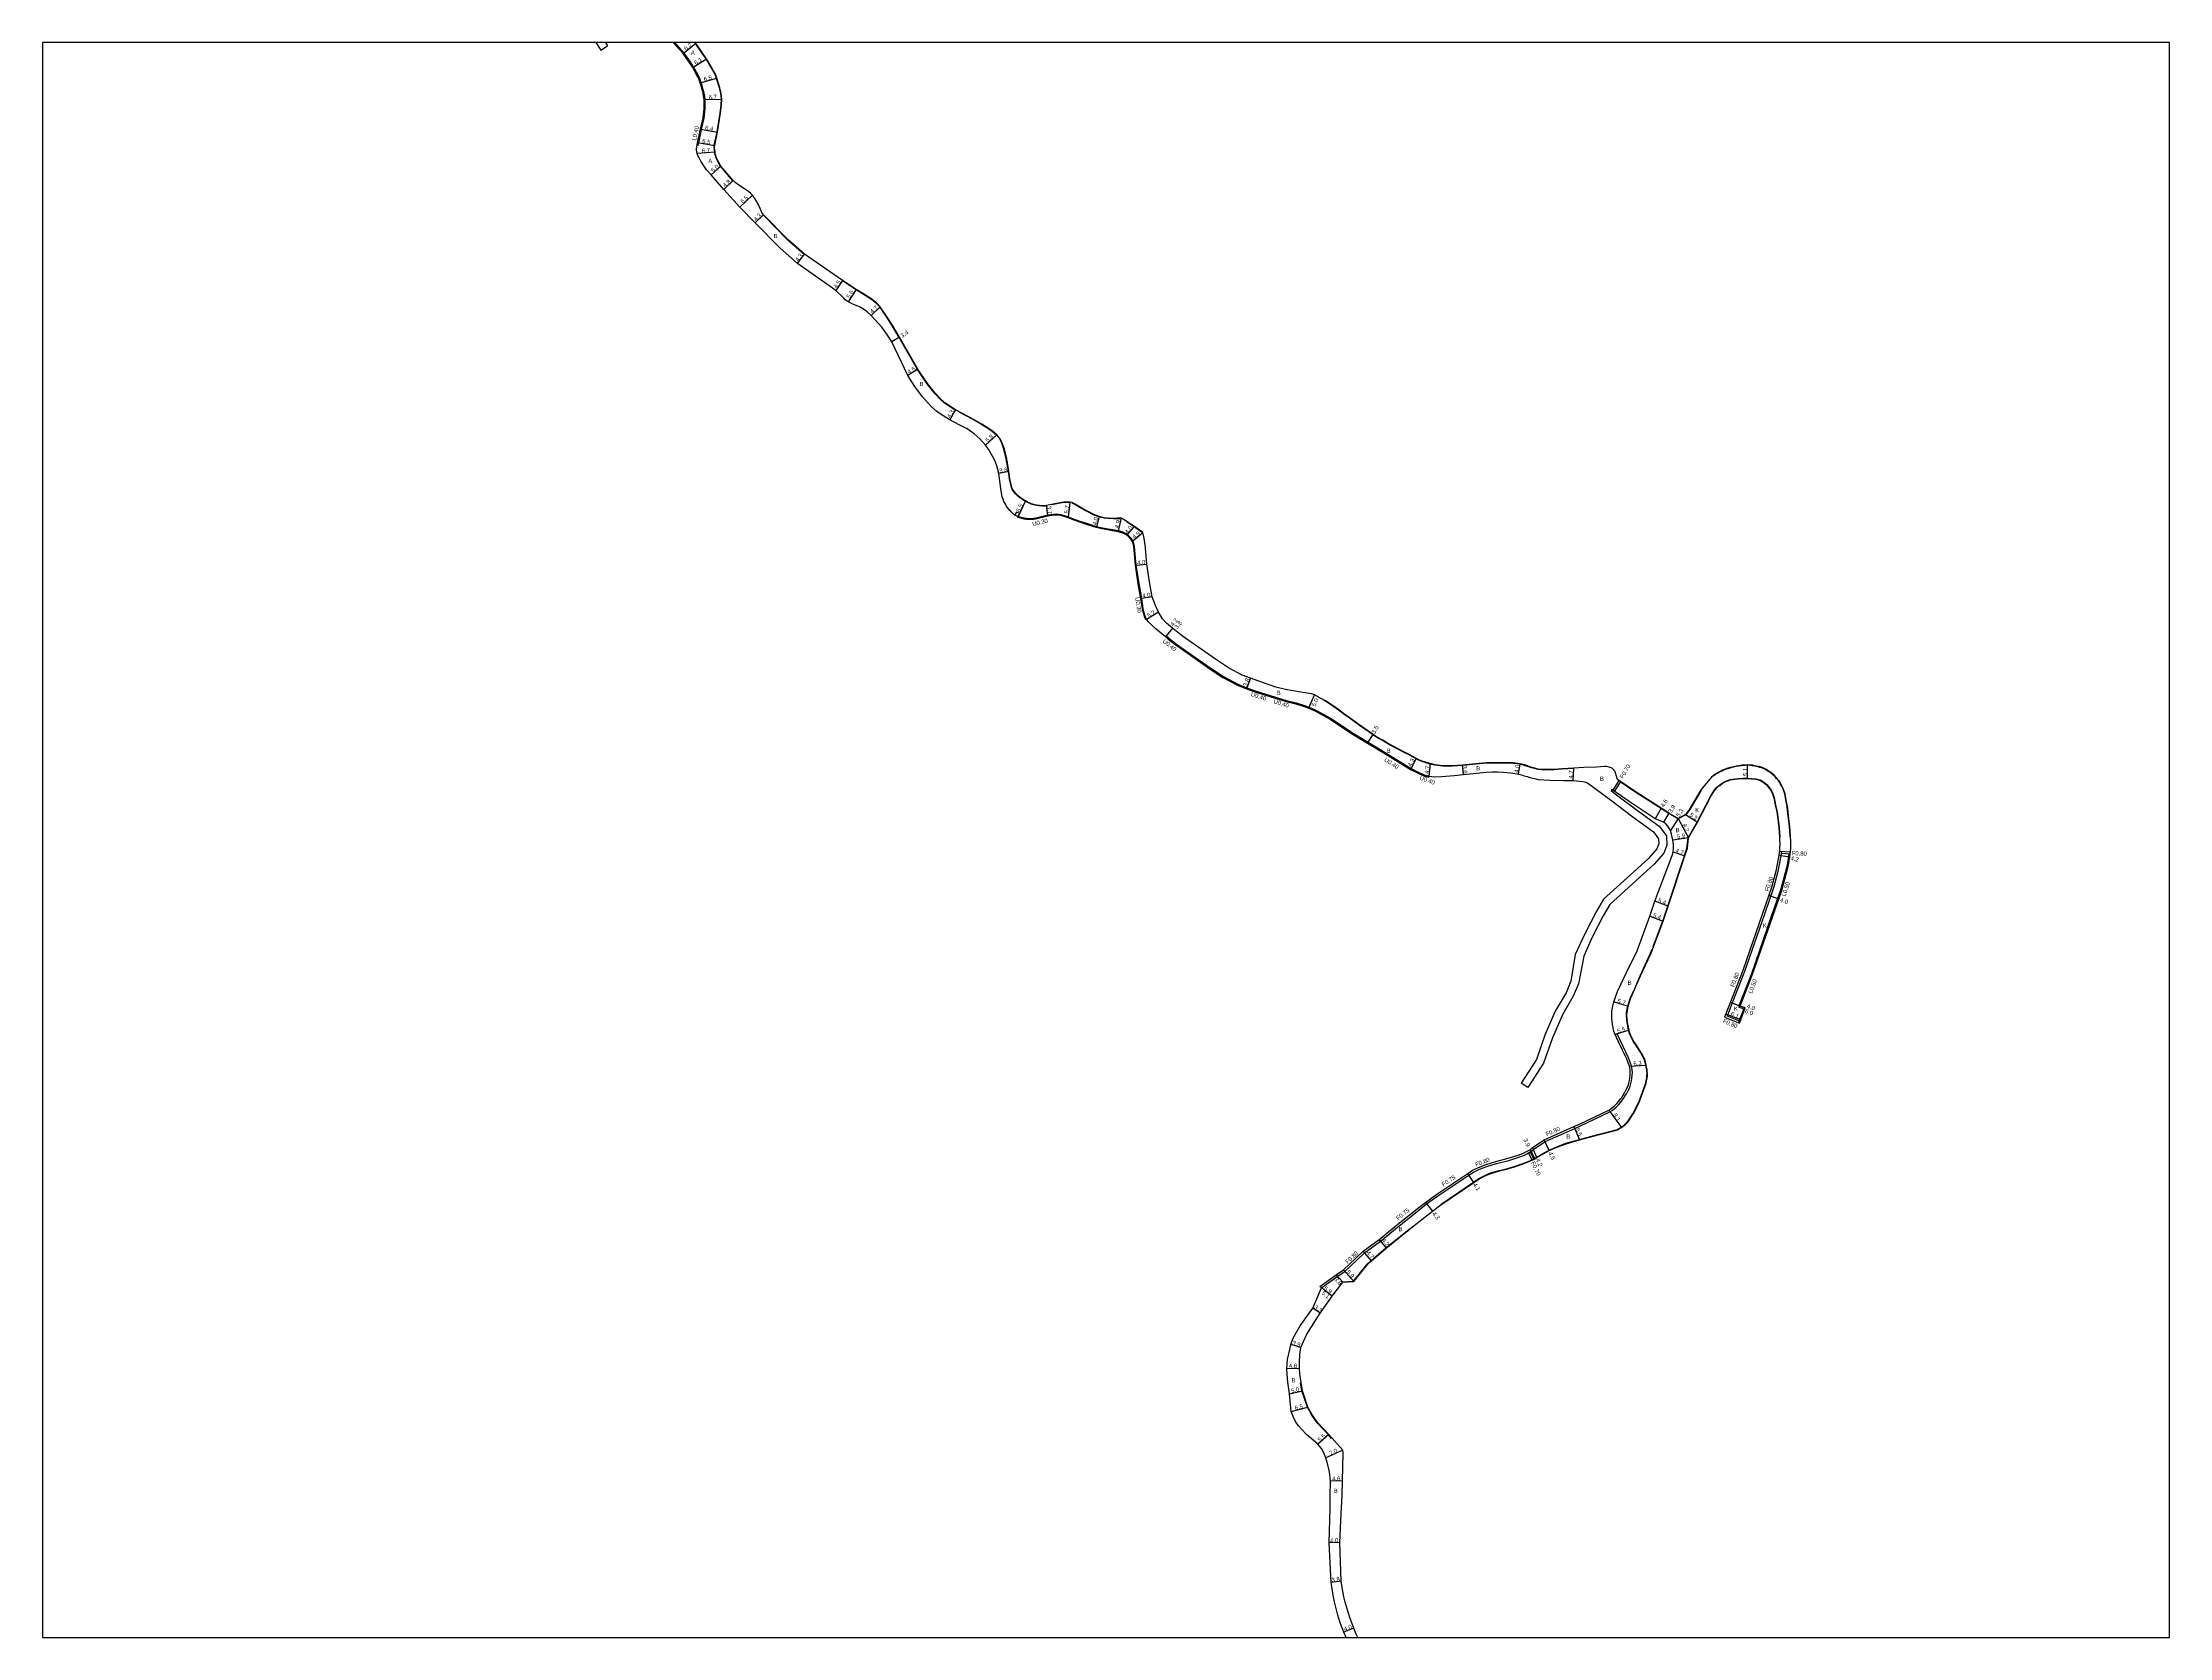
# Model space of a CAD drawing. Header units: metres. Extents: x -20000 to -16000, y -93000 to -90000.
# Drawn here: x -16800 to -16000, y -90600 to -90000 of the extents above; entities that cross this region are included whole.
import ezdxf

# ---------------------------------------------------------------- set-up
doc = ezdxf.new("R2010")
doc.units = ezdxf.units.M
doc.header["$LTSCALE"] = 2.5
for name, color, linetype in [('側溝・桝', 7, 'Continuous'), ('図郭', 7, 'Continuous'), ('幅員', 7, 'Continuous'), ('歩道・分離帯・安全施設', 7, 'Continuous'), ('舗装', 7, 'Continuous'), ('道路', 7, 'Continuous')]:
    doc.layers.add(name, color=color, linetype=linetype)
doc.styles.get("Standard").update_dxf_attribs({"font": ''})
doc.styles.get('Standard').set_extended_font_data('@MS PGothic')

msp = doc.modelspace()

# ---------------------------------------------------------------- linework, layer by layer
at = {"layer": '側溝・桝', "flags": 128}
for points in [[(-16553.79, -90038.6), (-16553.4, -90038.68), (-16553.2, -90037.7), (-16552.09, -90032.7), (-16551.1, -90028.42), (-16550.74, -90024.97), (-16550.71, -90023.5), (-16550.76, -90022.03), (-16550.8, -90021.41), (-16550.93, -90020.19), (-16551.14, -90019.03), (-16551.46, -90017.61), (-16551.84, -90016.21), (-16552.22, -90015.04), (-16552.65, -90013.9), (-16553.14, -90012.79), (-16553.49, -90012.06), (-16555.11, -90009.15), (-16556.7, -90006.77), (-16558.74, -90003.93), (-16562.23, -90000)], [(-16384.73, -90217.03), (-16384.99, -90217.19), (-16385.38, -90216.31), (-16386.06, -90214.19), (-16386.29, -90212.91), (-16386.86, -90209.24), (-16387.87, -90203.59), (-16388.9, -90196.67), (-16389.57, -90189.57), (-16389.77, -90188.56), (-16390.15, -90187.64), (-16390.71, -90186.79), (-16391.49, -90185.87), (-16392.13, -90185.34), (-16393.07, -90184.79), (-16394.05, -90184.39), (-16395.4, -90184.04), (-16397.6, -90183.65), (-16400.01, -90183.2), (-16402.02, -90182.83), (-16403.65, -90182.45), (-16406.9, -90181.4), (-16409.45, -90180.58), (-16411.99, -90179.66), (-16414.26, -90178.8), (-16415.71, -90178.33), (-16416.98, -90177.97), (-16417.77, -90177.84), (-16418.55, -90177.78), (-16419.66, -90177.83), (-16421.86, -90178.15), (-16426.35, -90179.26), (-16427.25, -90179.37), (-16428.14, -90179.44), (-16429.04, -90179.46), (-16429.93, -90179.41), (-16430.78, -90179.28), (-16431.61, -90179.09), (-16432.43, -90178.86), (-16433.15, -90178.62), (-16433.04, -90178.34)], [(-16377.65, -90223.55), (-16377.55, -90223.63), (-16376.56, -90224.42), (-16373.76, -90226.63), (-16368.21, -90230.5), (-16360.84, -90235.73), (-16356.02, -90238.81), (-16350.56, -90241.79), (-16347.13, -90243.07), (-16343.97, -90244.25), (-16338.32, -90246.01), (-16335.95, -90246.72)], [(-16335.95, -90246.72), (-16332.25, -90247.84), (-16328.55, -90248.81), (-16325.43, -90249.77), (-16323.71, -90250.38), (-16321.47, -90251.39), (-16318.5, -90253.05), (-16315.74, -90254.55), (-16307.23, -90260.18), (-16301.65, -90263.57), (-16297.84, -90265.86), (-16295.79, -90267.05), (-16285.46, -90273.42), (-16282.3, -90275)], [(-16282.3, -90275), (-16281.01, -90275.61), (-16280.03, -90275.97), (-16279.44, -90276.15), (-16278.59, -90276.34), (-16278.52, -90275.94)], [(-16207.07, -90277.56), (-16209.33, -90281.28)], [(-16206.49, -90277.96), (-16208.76, -90281.68)], [(-16145.93, -90304.21), (-16146.17, -90305.91), (-16146.37, -90307.24), (-16146.74, -90309.21), (-16147.25, -90311.85), (-16148.88, -90318.04), (-16152.3, -90327.95), (-16159.78, -90349.42), (-16164.45, -90361.3), (-16166.38, -90366.22)], [(-16143.1, -90305.18), (-16143.11, -90305.29), (-16143.71, -90308.66), (-16144.08, -90310.42), (-16146.29, -90318.83), (-16149.75, -90328.83), (-16157.25, -90350.36), (-16162.11, -90362.74), (-16160.15, -90363.5), (-16162.2, -90368.72)], [(-16146.76, -90304.16), (-16142.55, -90304.41)], [(-16146.04, -90305.01), (-16142.6, -90305.21)], [(-16161.91, -90367.97), (-16166.38, -90366.22)], [(-16263.51, -90426.07), (-16261.74, -90424.96), (-16259.52, -90423.88), (-16256.81, -90422.85), (-16253.11, -90421.72), (-16248.48, -90420.51), (-16244.67, -90419.36), (-16242.65, -90418.52), (-16241.7, -90418.02), (-16241.06, -90417.68), (-16240.44, -90417.35), (-16239.9, -90417.07), (-16239.08, -90416.25), (-16234.84, -90413.48), (-16223.72, -90408.51), (-16221.57, -90407.58), (-16210.5, -90402.3), (-16209.67, -90401.76), (-16208.89, -90401.19), (-16208.16, -90400.56), (-16208.09, -90400.5), (-16207.27, -90399.67), (-16206.51, -90398.79), (-16205.8, -90397.87), (-16205.37, -90397.26), (-16204.79, -90396.38), (-16204.24, -90395.47), (-16203.73, -90394.53), (-16203.27, -90393.56), (-16202.9, -90392.64), (-16202.58, -90391.64), (-16202.34, -90390.61), (-16202.17, -90389.57), (-16202.07, -90388.53), (-16202.06, -90388.45), (-16202.03, -90387.51), (-16202.07, -90386.56), (-16202.18, -90385.6), (-16202.31, -90384.9), (-16203.45, -90381.91), (-16206.51, -90375.52), (-16207.76, -90372.91)], [(-16207.76, -90372.91), (-16208.54, -90373.14)], [(-16241.06, -90417.68), (-16239.77, -90420.43)], [(-16240.44, -90417.35), (-16239.14, -90420.14)], [(-16282.3, -90439.21), (-16279.39, -90436.9), (-16275.15, -90433.85), (-16263.55, -90426.04), (-16263.54, -90426.03)], [(-16263.96, -90425.41), (-16263.54, -90426.03), (-16263.51, -90426.07)], [(-16296.8, -90450.86), (-16289.76, -90445.11), (-16282.3, -90439.21)], [(-16296.77, -90450.89), (-16297.28, -90450.27)]]:
    msp.add_lwpolyline(points, dxfattribs=at)
msp.add_lwpolyline([(-16433.04, -90178.34), (-16432.5, -90177.16), (-16433.69, -90176.62), (-16434.23, -90177.8)], close=True, dxfattribs=at)
at = {"layer": '側溝・桝'}
msp.add_lwpolyline([(-16318.95, -90468.48), (-16318.45, -90468.15), (-16313, -90464.18), (-16310.15, -90462.31), (-16305.52, -90457.94), (-16302.72, -90455.33), (-16296.77, -90450.89)], dxfattribs=at)
at = {"layer": '図郭'}
msp.add_lwpolyline([(-16800, -90600), (-16000, -90600), (-16000, -90000), (-16800, -90000)], close=True, dxfattribs=at)
at = {"layer": '幅員', "flags": 128}
for points in [[(-16559.05, -90004.18), (-16554.24, -90000.27)], [(-16555.46, -90009.35), (-16550.3, -90006.09)], [(-16552.59, -90015.17), (-16546.33, -90013.43)], [(-16551.2, -90021.45), (-16544.5, -90021.28)], [(-16553.59, -90037.62), (-16547.17, -90038.68)], [(-16552.48, -90032.62), (-16546.16, -90033.67)], [(-16547.04, -90041.3), (-16553.73, -90041.72)], [(-16544.84, -90046.48), (-16548.55, -90049.83)], [(-16540.26, -90051.96), (-16543.75, -90055.26)], [(-16537.73, -90061.88), (-16533.02, -90057.41)], [(-16531.9, -90067.8), (-16528.85, -90064.77)], [(-16516.02, -90083.07), (-16513.41, -90079.66)], [(-16499.06, -90089.52), (-16501.56, -90093.26)], [(-16493.93, -90092.85), (-16497, -90097.54)], [(-16488.34, -90102.63), (-16484.94, -90099.39)], [(-16477.68, -90110.85), (-16480.56, -90112.65)], [(-16470.73, -90122.88), (-16474.57, -90125.24)], [(-16456.62, -90138.2), (-16458.73, -90141.95)], [(-16445.38, -90151.43), (-16441.04, -90147.58)], [(-16436.53, -90161.4), (-16440.26, -90162.12)], [(-16430.34, -90172.43), (-16433.04, -90178.34)], [(-16421.92, -90177.86), (-16422.39, -90174.19)], [(-16414.16, -90178.52), (-16413.48, -90172.86)], [(-16402.63, -90178.28), (-16403.57, -90182.16)], [(-16395.34, -90183.75), (-16394.14, -90178.99)], [(-16391.96, -90185.09), (-16389.34, -90182.07)], [(-16389.88, -90187.49), (-16386.12, -90184.35)], [(-16388.6, -90196.63), (-16384.62, -90196.26)], [(-16382.62, -90208.49), (-16386.56, -90209.19)], [(-16380.28, -90214.33), (-16384.73, -90217.03)], [(-16375.03, -90220.27), (-16377.65, -90223.55)], [(-16375.03, -90220.27), (-16377.4, -90223.24)], [(-16345.66, -90239.14), (-16346.99, -90242.7)], [(-16323.56, -90250.01), (-16321.54, -90245.43)], [(-16301.43, -90263.24), (-16299.45, -90260.35)], [(-16285.28, -90273.06), (-16283.25, -90269.27)], [(-16278.1, -90271.26), (-16278.52, -90275.94)], [(-16265.99, -90271.83), (-16265.7, -90275.42)], [(-16244.87, -90275.24), (-16244.19, -90271.3)], [(-16158.68, -90276.86), (-16158.67, -90271.76)], [(-16224.27, -90277.67), (-16224.08, -90272.97)], [(-16191.18, -90288.08), (-16193.48, -90292.06)], [(-16188.25, -90289.96), (-16190.35, -90293.24)], [(-16184.8, -90291.96), (-16187.72, -90296.38)], [(-16184.8, -90291.96), (-16180.91, -90299.18)], [(-16180.91, -90299.18), (-16186.75, -90300.04)], [(-16186.7, -90304.45), (-16182.25, -90305.97)], [(-16142.82, -90306.52), (-16146.96, -90305.79)], [(-16188.54, -90324.93), (-16193.61, -90323.07)], [(-16146.93, -90322.21), (-16150.72, -90320.91)], [(-16195.5, -90328.7), (-16190.4, -90330.48)], [(-16203.59, -90362.67), (-16209, -90360.87)], [(-16161.27, -90367.7), (-16166.95, -90365.47)], [(-16165.19, -90361.01), (-16161.46, -90362.46)], [(-16165.19, -90361.01), (-16159.6, -90363.18)], [(-16203.27, -90371.56), (-16208.54, -90373.14)], [(-16203.08, -90385.12), (-16196.8, -90384.67)], [(-16224.04, -90407.78), (-16221.85, -90412.82)], [(-16210.89, -90401.6), (-16206.16, -90408.17)], [(-16237.89, -90419.46), (-16239.59, -90415.63)], [(-16233.27, -90416.83), (-16235.22, -90412.78)], [(-16238.76, -90419.97), (-16240.38, -90416.42)], [(-16261.67, -90428.81), (-16263.96, -90425.41)], [(-16279.84, -90436.31), (-16277.18, -90439.68)], [(-16300.14, -90458.26), (-16303.23, -90454.72)], [(-16297.28, -90450.27), (-16294.62, -90453.53)], [(-16310.96, -90466.39), (-16313.46, -90463.52)], [(-16306.78, -90466.13), (-16310.65, -90461.68)], [(-16314.95, -90471.64), (-16319.58, -90467.98)], [(-16314.95, -90471.64), (-16318.95, -90468.48)], [(-16319.42, -90477.94), (-16322.2, -90476.16)], [(-16326.71, -90490.92), (-16330.43, -90489.77)], [(-16332.03, -90498.78), (-16327.23, -90498.7)], [(-16331, -90508.33), (-16326.13, -90507.18)], [(-16330.31, -90515.01), (-16324.03, -90513.35)], [(-16316.2, -90523.66), (-16320.29, -90527.33)], [(-16310.93, -90529.57), (-16317.34, -90532.39)], [(-16311.01, -90541.08), (-16315.61, -90541.24)], [(-16312.03, -90564.23), (-16316.03, -90564.41)], [(-16311.56, -90578.84), (-16315.33, -90579.35)], [(-16306.79, -90596.46), (-16310.51, -90597.95)]]:
    msp.add_lwpolyline(points, dxfattribs=at)
at = {"layer": '幅員'}
msp.add_lwpolyline([(-16182, -90290.41), (-16177.57, -90293.33)], dxfattribs=at)
at = {"layer": '歩道・分離帯・安全施設', "flags": 128}
for points in [[(-16540.37, -90052.06), (-16544.97, -90046.56), (-16545.91, -90044.99), (-16546.37, -90044.01), (-16546.76, -90043), (-16546.92, -90042.52), (-16547.1, -90041.85), (-16547.19, -90041.32), (-16547.3, -90040.33), (-16547.35, -90039.36), (-16547.34, -90038.84), (-16547.32, -90038.66), (-16546.31, -90033.64), (-16545.1, -90026.58), (-16544.73, -90023.4), (-16544.65, -90021.29), (-16544.72, -90020.26), (-16544.87, -90019.23), (-16544.89, -90019.13), (-16545.41, -90017.08), (-16546.47, -90013.48), (-16546.92, -90012.36), (-16547.43, -90011.27), (-16547.52, -90011.08), (-16548.76, -90008.92), (-16550.43, -90006.17), (-16552, -90003.82), (-16554.35, -90000.37), (-16554.68, -90000)], [(-16513.5, -90079.78), (-16519.65, -90074.36), (-16528.96, -90064.87)], [(-16441.15, -90147.69), (-16442.81, -90146.38), (-16444.06, -90145.41), (-16446.84, -90143.71), (-16450.26, -90141.72), (-16455.03, -90139.21)], [(-16422.37, -90174.34), (-16422.99, -90174.38), (-16424.04, -90174.38), (-16425.08, -90174.31), (-16426.12, -90174.17), (-16427.14, -90173.96), (-16427.31, -90173.91), (-16428.12, -90173.66), (-16428.91, -90173.34), (-16429.68, -90172.97), (-16430.42, -90172.56), (-16430.75, -90172.36), (-16431.56, -90171.84), (-16432.35, -90171.26), (-16433.1, -90170.64), (-16433.79, -90169.97), (-16434, -90169.75), (-16434.46, -90169.22), (-16434.89, -90168.66), (-16435.26, -90168.06), (-16435.58, -90167.42), (-16436.26, -90164.1), (-16436.68, -90161.42), (-16437.51, -90156.67), (-16438.37, -90153.03), (-16439.2, -90150.68), (-16439.98, -90149.14)], [(-16394.18, -90179.14), (-16395.86, -90179.12), (-16397.29, -90179.2), (-16399.18, -90179.1), (-16400.74, -90178.91), (-16402.68, -90178.42), (-16404.68, -90177.64), (-16409.22, -90175.24), (-16411.69, -90173.8), (-16412.76, -90173.23)], [(-16386.24, -90184.45), (-16387.54, -90183.55), (-16389.43, -90182.19), (-16390.76, -90181.27), (-16392.2, -90180.27)], [(-16282.3, -90269.95), (-16284.66, -90268.69), (-16286.28, -90267.89), (-16287.81, -90267.08), (-16290.43, -90265.68), (-16293.95, -90263.78), (-16295.97, -90262.61), (-16298.57, -90261.13), (-16301.19, -90259.34), (-16304.12, -90257.26), (-16307.22, -90255.03), (-16310.71, -90252.54), (-16312.54, -90251.18), (-16314.3, -90249.93), (-16316.54, -90248.35), (-16317.49, -90247.76), (-16318.32, -90247.31), (-16318.46, -90247.25)], [(-16224.09, -90273.12), (-16228.53, -90273.37), (-16231.41, -90273.59), (-16235.02, -90273.67), (-16237.42, -90273.48), (-16240.67, -90272.58), (-16242.18, -90272.05), (-16244.22, -90271.44), (-16246.89, -90271.18), (-16249.71, -90271.12), (-16256.95, -90271.07), (-16265.97, -90271.98), (-16269.61, -90272.23), (-16272.55, -90272.3), (-16274.33, -90272.09), (-16276.26, -90271.86), (-16278.14, -90271.41), (-16279.55, -90271.02), (-16281.49, -90270.33), (-16282.3, -90269.95)], [(-16144.73, -90282.61), (-16145.06, -90281.62), (-16145.45, -90280.63), (-16145.9, -90279.67), (-16146.25, -90279.02), (-16146.71, -90278.26), (-16147.22, -90277.53), (-16147.76, -90276.83), (-16148.36, -90276.18), (-16148.52, -90276.02), (-16149.31, -90275.32), (-16150.14, -90274.66), (-16151.01, -90274.07), (-16151.93, -90273.53), (-16152.6, -90273.19), (-16153.3, -90272.9), (-16154.02, -90272.67), (-16154.75, -90272.48), (-16155.5, -90272.32), (-16156.08, -90272.2), (-16156.91, -90272.06), (-16157.74, -90271.95), (-16158.58, -90271.91), (-16158.67, -90271.91), (-16159.76, -90271.95), (-16160.84, -90272.05), (-16161.92, -90272.21), (-16162.93, -90272.4), (-16163.98, -90272.63), (-16165.03, -90272.88), (-16166.06, -90273.17), (-16167.08, -90273.51), (-16168.07, -90273.92), (-16168.99, -90274.36), (-16169.89, -90274.85), (-16170.75, -90275.39), (-16171.58, -90275.98)], [(-16184.87, -90292.08), (-16188.32, -90290.09), (-16201.08, -90281.92), (-16206.55, -90278.11)], [(-16194.2, -90340.03), (-16194.05, -90339.63), (-16193.37, -90337.84), (-16190.69, -90330.83), (-16190.2, -90329.42), (-16188.68, -90324.88), (-16182.39, -90305.92), (-16181.49, -90303.08), (-16181.06, -90299.13), (-16177.7, -90293.25), (-16172.46, -90283.37), (-16171.28, -90281.32), (-16171.02, -90280.99), (-16170.4, -90280.31), (-16169.73, -90279.69), (-16169.27, -90279.32), (-16168.49, -90278.77), (-16167.68, -90278.28), (-16167.42, -90278.14), (-16166.63, -90277.77), (-16165.82, -90277.46), (-16165.21, -90277.27), (-16164.37, -90277.08), (-16162.24, -90276.88), (-16160.31, -90276.72), (-16158.67, -90276.71), (-16155.63, -90276.94), (-16155.03, -90277.08), (-16154.22, -90277.32), (-16154.01, -90277.41), (-16152.74, -90278.15), (-16151.48, -90279.18), (-16150.53, -90280.26), (-16149.83, -90281.25), (-16149.18, -90282.58), (-16148.7, -90284.07), (-16148.39, -90285.44), (-16148, -90287.38), (-16147.59, -90289.39), (-16147.32, -90291.3), (-16147.07, -90293.24), (-16146.83, -90295.4), (-16146.7, -90297.16), (-16146.58, -90298.9)], [(-16142.62, -90298.69), (-16142.76, -90296.53), (-16142.94, -90294.9), (-16143.13, -90292.96), (-16143.38, -90290.95), (-16143.61, -90289.15), (-16143.84, -90287.34), (-16144.15, -90285.63), (-16144.45, -90284.11), (-16144.73, -90282.61)], [(-16201.15, -90355.82), (-16199.05, -90351.06), (-16195.26, -90342.81), (-16194.6, -90341.08)], [(-16273.9, -90437.01), (-16261.76, -90428.69), (-16259.76, -90427.3), (-16257, -90425.96), (-16255.34, -90425.27), (-16252.06, -90424.36), (-16249.84, -90423.86), (-16246.81, -90422.94), (-16243.21, -90421.7), (-16240.61, -90420.65), (-16239.84, -90420.3), (-16239.2, -90420), (-16238.83, -90419.83), (-16237.96, -90419.33), (-16235.41, -90417.82), (-16233.34, -90416.7), (-16230.45, -90415.41), (-16226.99, -90414.11), (-16221.89, -90412.67), (-16214.95, -90410.82), (-16208.56, -90409.2), (-16207.72, -90408.85), (-16206.9, -90408.44), (-16206.24, -90408.05), (-16205.54, -90407.55), (-16204.88, -90407.01), (-16204.26, -90406.41), (-16204.17, -90406.31), (-16203.58, -90405.62), (-16203.04, -90404.89), (-16202.54, -90404.13), (-16202.05, -90403.35), (-16201.85, -90403.01), (-16199.74, -90398.87), (-16198.29, -90395.24), (-16197, -90391.41), (-16196.79, -90390.52), (-16196.63, -90389.61), (-16196.53, -90388.72), (-16196.5, -90387.89), (-16196.55, -90387.05), (-16196.6, -90386.53), (-16196.95, -90384.7), (-16197.39, -90383.02), (-16197.77, -90382.1), (-16198.21, -90381.2), (-16198.68, -90380.31), (-16198.73, -90380.22), (-16200.86, -90376.93), (-16201.59, -90375.89), (-16202.25, -90374.68), (-16202.71, -90373.65), (-16202.99, -90373.01), (-16203.22, -90372.27), (-16203.41, -90371.6), (-16204, -90368.63), (-16204.28, -90366.05), (-16204.25, -90365.52), (-16204.17, -90364.86), (-16204.06, -90364.21), (-16204.04, -90364.06), (-16203.74, -90362.63), (-16203.36, -90361.21), (-16202.71, -90359.35), (-16201.63, -90356.9)], [(-16311.04, -90466.24), (-16306.85, -90465.98), (-16301.67, -90459.49), (-16300.24, -90458.14), (-16294.72, -90453.41), (-16286.13, -90446.51), (-16285.27, -90445.84), (-16282.99, -90444.09)], [(-16315.12, -90525.12), (-16316.31, -90523.76), (-16320.42, -90519.32), (-16322.59, -90516.34), (-16324.16, -90513.41), (-16326.28, -90507.22), (-16326.8, -90504.16)]]:
    msp.add_lwpolyline(points, dxfattribs=at)
at = {"layer": '歩道・分離帯・安全施設'}
for points in [[(-16456.69, -90138.33), (-16460.7, -90135.66), (-16462.4, -90134.14), (-16464.31, -90132.1), (-16467.3, -90128.36), (-16470.86, -90122.96), (-16477.81, -90110.92), (-16480.26, -90106.65), (-16482.74, -90102.99), (-16485.05, -90099.48), (-16486.47, -90098.09), (-16488.57, -90096.42), (-16491.54, -90094.58), (-16494.02, -90092.98), (-16499.14, -90089.65)], [(-16413.5, -90173.01), (-16413.67, -90173.01), (-16414.89, -90173.04), (-16415.88, -90173.06), (-16418.55, -90173.5), (-16420.43, -90173.91)], [(-16176.13, -90281.21), (-16180.42, -90288.5), (-16181.89, -90290.53), (-16184.73, -90292.09)]]:
    msp.add_lwpolyline(points, dxfattribs=at)
at = {"layer": '舗装', "flags": 128}
msp.add_lwpolyline([(-16184.8, -90291.96), (-16180.91, -90299.18)], dxfattribs=at)
at = {"layer": '道路', "flags": 128}
for points in [[(-16591.83, -90000), (-16590.02, -90002.88)], [(-16588.29, -90000), (-16587.48, -90001.29)], [(-16319.28, -90246.72), (-16320.47, -90245.97), (-16321.54, -90245.43), (-16322.74, -90245.07), (-16326.71, -90244.42), (-16332.48, -90243.37), (-16336.1, -90242.51), (-16342.56, -90240.29), (-16345.66, -90239.14), (-16348.81, -90237.96), (-16353.88, -90235.2), (-16358.49, -90232.24), (-16365.79, -90227.07), (-16371.25, -90223.26), (-16375.03, -90220.27), (-16377.25, -90218.44), (-16378.71, -90216.76), (-16380.28, -90214.33), (-16381.44, -90211.78), (-16382.62, -90208.49), (-16383.62, -90202.91), (-16384.62, -90196.26), (-16385.31, -90188.88), (-16385.78, -90185.95), (-16386.12, -90184.35), (-16387.45, -90183.43), (-16389.34, -90182.07), (-16390.67, -90181.15), (-16392.12, -90180.14), (-16393.37, -90179.37), (-16394.14, -90178.99), (-16395.86, -90178.97), (-16397.29, -90179.05), (-16399.16, -90178.95), (-16400.72, -90178.76), (-16402.63, -90178.28), (-16404.62, -90177.5), (-16409.15, -90175.11), (-16411.62, -90173.67), (-16412.7, -90173.09), (-16413.48, -90172.86), (-16413.67, -90172.86), (-16414.9, -90172.89), (-16415.89, -90172.91), (-16418.58, -90173.35), (-16422.39, -90174.19), (-16422.99, -90174.23), (-16424.03, -90174.23), (-16425.07, -90174.16), (-16426.1, -90174.02), (-16427.11, -90173.81), (-16427.27, -90173.77), (-16428.07, -90173.52), (-16428.85, -90173.2), (-16429.61, -90172.83), (-16430.34, -90172.43), (-16430.67, -90172.23), (-16431.48, -90171.71), (-16432.26, -90171.15), (-16433, -90170.53), (-16433.69, -90169.87), (-16433.89, -90169.65), (-16434.35, -90169.13), (-16434.76, -90168.57), (-16435.13, -90167.99), (-16435.44, -90167.37), (-16436.12, -90164.08), (-16436.53, -90161.4), (-16437.36, -90156.64), (-16438.23, -90152.99), (-16439.06, -90150.62), (-16439.86, -90149.06), (-16441.04, -90147.58), (-16442.71, -90146.26), (-16443.97, -90145.28), (-16446.76, -90143.58), (-16450.19, -90141.59), (-16456.62, -90138.2), (-16460.6, -90135.54), (-16462.29, -90134.04), (-16464.19, -90132), (-16467.17, -90128.28), (-16470.73, -90122.88), (-16477.68, -90110.85), (-16480.14, -90106.57), (-16482.61, -90102.91), (-16484.94, -90099.39), (-16486.37, -90097.98), (-16488.48, -90096.3), (-16491.46, -90094.46), (-16493.93, -90092.85), (-16499.06, -90089.52), (-16513.41, -90079.66), (-16519.55, -90074.25), (-16528.85, -90064.77), (-16529.21, -90064.3), (-16529.43, -90063.9), (-16529.71, -90063.3), (-16530.11, -90062.49), (-16530.76, -90061.04), (-16531.3, -90059.93), (-16532.04, -90058.73), (-16533.02, -90057.41), (-16533.72, -90056.69), (-16534.86, -90055.76), (-16537.35, -90054.14), (-16538.59, -90053.27), (-16539.52, -90052.61), (-16540.26, -90051.96), (-16544.84, -90046.48), (-16545.78, -90044.91), (-16546.24, -90043.95), (-16546.62, -90042.95), (-16546.78, -90042.48), (-16546.95, -90041.81), (-16547.04, -90041.3), (-16547.15, -90040.32), (-16547.2, -90039.36), (-16547.19, -90038.85), (-16547.17, -90038.68), (-16546.16, -90033.67), (-16544.95, -90026.6), (-16544.58, -90023.41), (-16544.5, -90021.28), (-16544.57, -90020.24), (-16544.72, -90019.2), (-16544.74, -90019.1), (-16545.26, -90017.04), (-16546.33, -90013.43), (-16546.78, -90012.3), (-16547.29, -90011.21), (-16547.39, -90011.01), (-16548.64, -90008.84), (-16550.3, -90006.09), (-16551.87, -90003.74), (-16554.24, -90000.27), (-16554.48, -90000)], [(-16590.02, -90002.88), (-16587.48, -90001.29)], [(-16377.4, -90223.24), (-16376.31, -90224.1), (-16373.52, -90226.31), (-16367.98, -90230.18), (-16360.61, -90235.4), (-16355.82, -90238.47), (-16350.39, -90241.43), (-16346.99, -90242.7), (-16343.84, -90243.87), (-16338.21, -90245.62), (-16334.57, -90246.72)], [(-16334.57, -90246.72), (-16332.14, -90247.46), (-16328.44, -90248.42), (-16325.3, -90249.39), (-16323.56, -90250.01), (-16321.29, -90251.03), (-16318.3, -90252.7), (-16315.53, -90254.21), (-16307.01, -90259.85), (-16301.43, -90263.24), (-16297.64, -90265.51), (-16295.58, -90266.7), (-16285.28, -90273.06), (-16282.3, -90274.55)], [(-16282.3, -90269.78), (-16284.59, -90268.55), (-16286.21, -90267.75), (-16287.74, -90266.95), (-16290.36, -90265.55), (-16293.87, -90263.65), (-16295.9, -90262.48), (-16298.49, -90261.01), (-16301.11, -90259.22), (-16304.04, -90257.14), (-16307.13, -90254.91), (-16310.62, -90252.42), (-16312.45, -90251.06), (-16314.21, -90249.81), (-16316.46, -90248.23), (-16317.41, -90247.63), (-16318.26, -90247.18), (-16319.28, -90246.72)], [(-16176.26, -90281.13), (-16180.55, -90288.42), (-16182, -90290.41), (-16184.8, -90291.96), (-16188.25, -90289.96), (-16191.18, -90288.08), (-16200.99, -90281.79), (-16206.49, -90277.96), (-16207.07, -90277.56), (-16207.58, -90277.21), (-16208.05, -90275.55), (-16208.18, -90275.17), (-16208.3, -90274.78), (-16208.45, -90274.41), (-16208.64, -90274.07), (-16208.74, -90273.92), (-16209.1, -90273.52), (-16209.52, -90273.16), (-16209.98, -90272.86), (-16210.33, -90272.69), (-16210.77, -90272.55), (-16211.23, -90272.46), (-16211.7, -90272.41), (-16212.18, -90272.39), (-16212.52, -90272.38), (-16215.48, -90272.62), (-16220.23, -90272.78), (-16224.08, -90272.97), (-16228.54, -90273.22), (-16231.41, -90273.44), (-16235.02, -90273.52), (-16237.4, -90273.33), (-16240.62, -90272.44), (-16242.13, -90271.91), (-16244.19, -90271.3), (-16246.88, -90271.03), (-16249.71, -90270.97), (-16256.96, -90270.92), (-16265.99, -90271.83), (-16269.61, -90272.08), (-16272.54, -90272.15), (-16274.31, -90271.95), (-16276.24, -90271.71), (-16278.1, -90271.26), (-16279.51, -90270.87), (-16281.43, -90270.2), (-16282.3, -90269.78)], [(-16282.3, -90443.7), (-16277.18, -90439.68), (-16274, -90437.26), (-16261.67, -90428.81), (-16259.69, -90427.43), (-16256.94, -90426.09), (-16255.29, -90425.41), (-16252.03, -90424.5), (-16249.8, -90424), (-16246.77, -90423.09), (-16243.15, -90421.85), (-16240.55, -90420.79), (-16239.77, -90420.43), (-16239.14, -90420.14), (-16238.76, -90419.97), (-16237.89, -90419.46), (-16235.34, -90417.95), (-16233.27, -90416.83), (-16230.39, -90415.55), (-16226.95, -90414.25), (-16221.85, -90412.82), (-16214.91, -90410.97), (-16208.52, -90409.34), (-16207.66, -90408.99), (-16206.83, -90408.58), (-16206.16, -90408.17), (-16205.45, -90407.67), (-16204.78, -90407.12), (-16204.15, -90406.51), (-16204.06, -90406.41), (-16203.47, -90405.71), (-16202.92, -90404.97), (-16202.41, -90404.21), (-16201.93, -90403.42), (-16201.72, -90403.08), (-16199.6, -90398.94), (-16198.15, -90395.29), (-16196.85, -90391.46), (-16196.64, -90390.55), (-16196.48, -90389.63), (-16196.38, -90388.73), (-16196.35, -90387.89), (-16196.4, -90387.04), (-16196.45, -90386.51), (-16196.8, -90384.67), (-16197.25, -90382.97), (-16197.63, -90382.04), (-16198.07, -90381.13), (-16198.55, -90380.24), (-16198.6, -90380.14), (-16200.73, -90376.84), (-16201.47, -90375.81), (-16202.12, -90374.61), (-16202.57, -90373.59), (-16202.85, -90372.96), (-16203.08, -90372.23), (-16203.27, -90371.56), (-16203.86, -90368.61), (-16204.13, -90366.04), (-16204.1, -90365.53), (-16204.02, -90364.88), (-16203.91, -90364.23), (-16203.89, -90364.09), (-16203.59, -90362.67), (-16203.22, -90361.26), (-16202.57, -90359.41), (-16198.92, -90351.12), (-16195.12, -90342.87), (-16190.4, -90330.48), (-16188.54, -90324.93), (-16182.25, -90305.97), (-16181.34, -90303.11), (-16180.91, -90299.18), (-16177.57, -90293.33), (-16172.33, -90283.44), (-16171.16, -90281.4), (-16170.91, -90281.09), (-16170.3, -90280.42), (-16169.63, -90279.8), (-16169.18, -90279.44), (-16168.41, -90278.89), (-16167.61, -90278.41), (-16167.35, -90278.27), (-16166.57, -90277.91), (-16165.77, -90277.6), (-16165.17, -90277.42), (-16164.35, -90277.23), (-16162.23, -90277.03), (-16160.31, -90276.87), (-16158.68, -90276.86), (-16155.65, -90277.09), (-16155.07, -90277.22), (-16154.27, -90277.47), (-16154.09, -90277.54), (-16152.83, -90278.28), (-16151.58, -90279.29), (-16150.65, -90280.36), (-16149.96, -90281.33), (-16149.32, -90282.63), (-16148.85, -90284.11), (-16148.54, -90285.47), (-16148.15, -90287.41), (-16147.74, -90289.42), (-16147.47, -90291.32), (-16147.22, -90293.26), (-16146.98, -90295.41), (-16146.85, -90297.17), (-16146.73, -90298.91), (-16146.65, -90299.9), (-16146.59, -90301.36), (-16146.59, -90301.5), (-16146.64, -90302.87), (-16146.69, -90303.56), (-16146.82, -90304.79), (-16146.96, -90305.79), (-16147.16, -90307.1), (-16147.53, -90309.06), (-16148.03, -90311.67), (-16149.65, -90317.81), (-16153.06, -90327.69), (-16160.53, -90349.14), (-16167.41, -90366.67), (-16161.74, -90368.9), (-16161.27, -90367.7), (-16159.6, -90363.18), (-16161.46, -90362.46), (-16156.78, -90350.53), (-16149.28, -90329), (-16145.82, -90318.97), (-16143.59, -90310.53), (-16143.22, -90308.76), (-16142.61, -90305.35), (-16142.45, -90303.11), (-16142.39, -90301.59), (-16142.39, -90300.61), (-16142.48, -90298.68), (-16142.61, -90296.52), (-16142.79, -90294.89), (-16142.98, -90292.95), (-16143.23, -90290.93), (-16143.46, -90289.13), (-16143.69, -90287.32), (-16144.01, -90285.6), (-16144.3, -90284.08), (-16144.58, -90282.58), (-16144.92, -90281.57), (-16145.31, -90280.57), (-16145.76, -90279.6), (-16146.12, -90278.94), (-16146.59, -90278.18), (-16147.1, -90277.44), (-16147.65, -90276.74), (-16148.25, -90276.08), (-16148.42, -90275.91), (-16149.21, -90275.2), (-16150.05, -90274.54), (-16150.93, -90273.94), (-16151.85, -90273.4), (-16152.54, -90273.05), (-16153.25, -90272.76), (-16153.97, -90272.52), (-16154.72, -90272.33), (-16155.47, -90272.17), (-16156.05, -90272.06), (-16156.89, -90271.91), (-16157.73, -90271.8), (-16158.57, -90271.76), (-16158.67, -90271.76), (-16159.77, -90271.8), (-16160.86, -90271.9), (-16161.95, -90272.07), (-16162.96, -90272.26), (-16164.01, -90272.48), (-16165.07, -90272.74), (-16166.11, -90273.03), (-16167.13, -90273.37), (-16168.13, -90273.78), (-16169.05, -90274.22), (-16169.96, -90274.72), (-16170.84, -90275.26), (-16171.67, -90275.87), (-16172.3, -90276.38), (-16176.26, -90281.13)], [(-16282.3, -90274.55), (-16280.85, -90275.25), (-16279.91, -90275.59), (-16279.34, -90275.77), (-16278.52, -90275.94), (-16276.27, -90276.26), (-16273.79, -90276.16), (-16268.89, -90275.75), (-16265.7, -90275.42), (-16256.82, -90274.42), (-16254.71, -90274.37), (-16252.6, -90274.39), (-16250.49, -90274.49), (-16249.2, -90274.58), (-16247.68, -90274.75), (-16246.17, -90274.99), (-16244.87, -90275.24), (-16243.77, -90275.5), (-16242.68, -90275.8), (-16241.59, -90276.13), (-16240.51, -90276.45), (-16239.42, -90276.76), (-16238.32, -90277.03), (-16237.53, -90277.18), (-16232.93, -90277.52), (-16227.93, -90277.56), (-16224.27, -90277.67), (-16220.65, -90277.97), (-16220.06, -90278.11), (-16219.48, -90278.28), (-16218.93, -90278.51)], [(-16218.93, -90278.51), (-16210.3, -90284.93), (-16201.8, -90291.34), (-16194.07, -90296.96), (-16192.15, -90299.5), (-16192.05, -90301.42), (-16192.82, -90303.37), (-16196, -90306.99), (-16202.7, -90313.15), (-16212.83, -90322.29), (-16215.69, -90327.05), (-16219.84, -90335.32), (-16223.48, -90343.04), (-16225.21, -90353.16), (-16226.98, -90357.46), (-16231.04, -90364.45), (-16234.9, -90373.4), (-16238.11, -90382.6), (-16243.8, -90391.45)], [(-16204.38, -90350.14), (-16200.18, -90341.66), (-16195.5, -90328.7), (-16193.61, -90323.07), (-16186.99, -90305.82), (-16186.7, -90304.45), (-16186.57, -90303.16), (-16186.59, -90301.69), (-16186.75, -90300.04), (-16187.26, -90297.8), (-16187.72, -90296.38), (-16188.62, -90294.77), (-16189.42, -90293.94), (-16190.35, -90293.24), (-16193.48, -90292.06), (-16203.2, -90285.55), (-16209.79, -90280.97)], [(-16282.3, -90438.25), (-16279.84, -90436.31), (-16275.58, -90433.24), (-16263.96, -90425.41), (-16262.13, -90424.26), (-16259.83, -90423.15), (-16257.07, -90422.09), (-16253.32, -90420.95), (-16248.69, -90419.74), (-16244.94, -90418.6), (-16242.99, -90417.8), (-16242.07, -90417.31), (-16240.38, -90416.42), (-16239.59, -90415.63), (-16235.22, -90412.78), (-16224.04, -90407.78), (-16221.9, -90406.86), (-16210.89, -90401.6), (-16210.12, -90401.1), (-16209.38, -90400.56), (-16208.69, -90399.97), (-16208.65, -90399.92), (-16207.86, -90399.13), (-16207.13, -90398.28), (-16206.44, -90397.4), (-16206.03, -90396.81), (-16205.47, -90395.95), (-16204.93, -90395.07), (-16204.44, -90394.17), (-16204, -90393.24), (-16203.66, -90392.38), (-16203.36, -90391.42), (-16203.13, -90390.45), (-16202.96, -90389.46), (-16202.86, -90388.47), (-16202.86, -90388.41), (-16202.83, -90387.52), (-16202.87, -90386.62), (-16202.97, -90385.72), (-16203.08, -90385.12), (-16204.18, -90382.23), (-16207.23, -90375.87), (-16208.54, -90373.14), (-16208.64, -90372.86), (-16208.96, -90371.89), (-16209.22, -90370.9), (-16209.28, -90370.58), (-16209.48, -90369.39), (-16209.62, -90368.19), (-16209.72, -90366.98), (-16209.74, -90366.79), (-16209.78, -90365.99), (-16209.8, -90365.2), (-16209.75, -90364.4), (-16209.35, -90362.48), (-16209, -90360.87), (-16207.6, -90357.01), (-16204.38, -90350.14)], [(-16241.28, -90393.07), (-16243.8, -90391.45)], [(-16315.66, -90546.72), (-16315.61, -90541.24), (-16315.93, -90537.75), (-16316.52, -90535), (-16317.34, -90532.39), (-16318.02, -90530.55), (-16318.95, -90528.94), (-16320.29, -90527.33), (-16324.53, -90523.6), (-16326.48, -90521.68), (-16327.6, -90520.33), (-16328.67, -90518.73), (-16329.62, -90516.9), (-16330.31, -90515.01), (-16330.72, -90511.04), (-16331, -90508.33), (-16331.59, -90504.02), (-16331.9, -90501.11), (-16332.03, -90498.78), (-16331.73, -90495.46), (-16330.84, -90491.68), (-16330.43, -90489.77), (-16329.67, -90487.64), (-16328.89, -90485.97), (-16326.95, -90482.76), (-16322.2, -90476.16), (-16318.95, -90468.48), (-16319.58, -90467.98), (-16313.46, -90463.52), (-16310.65, -90461.68), (-16306.07, -90457.35), (-16303.23, -90454.72), (-16297.28, -90450.27), (-16290.23, -90444.53), (-16282.3, -90438.25)], [(-16311.23, -90546.72), (-16311.01, -90541.08), (-16310.79, -90530.68), (-16310.93, -90529.57), (-16316.2, -90523.66), (-16320.31, -90519.23), (-16322.47, -90516.26), (-16324.03, -90513.35), (-16326.13, -90507.18), (-16326.65, -90504.13), (-16327.13, -90500.89), (-16327.23, -90498.7), (-16327.25, -90496.53), (-16327.06, -90493.5), (-16326.71, -90490.92), (-16325.88, -90488.95), (-16324.43, -90485.89), (-16319.42, -90477.94), (-16314.95, -90471.64), (-16310.96, -90466.39), (-16306.78, -90466.13), (-16301.56, -90459.6), (-16300.14, -90458.26), (-16294.62, -90453.53), (-16286.04, -90446.63), (-16282.3, -90443.7)], [(-16309.68, -90600), (-16310.51, -90597.95), (-16312.05, -90594.1), (-16312.77, -90591.64), (-16313.43, -90589.15), (-16314.03, -90586.65), (-16314.55, -90584.13), (-16314.99, -90581.6), (-16315.33, -90579.35), (-16316.03, -90564.41), (-16315.71, -90551.38), (-16315.66, -90546.72)], [(-16305.23, -90600), (-16305.87, -90598.76), (-16306.79, -90596.46), (-16308.22, -90592.89), (-16308.85, -90590.85), (-16309.44, -90588.81), (-16309.99, -90586.75), (-16310.49, -90584.68), (-16310.94, -90582.6), (-16311.31, -90580.5), (-16311.56, -90578.84), (-16312.03, -90564.23), (-16311.49, -90553.38), (-16311.23, -90546.72)]]:
    msp.add_lwpolyline(points, dxfattribs=at)
at = {"layer": '道路'}
for points in [[(-16377.4, -90223.24), (-16377.65, -90223.55), (-16381.1, -90220.64), (-16382.6, -90219.34), (-16383.94, -90218.01), (-16384.73, -90217.03), (-16385.1, -90216.2), (-16385.77, -90214.12), (-16385.99, -90212.86), (-16386.56, -90209.19), (-16387.57, -90203.54), (-16388.6, -90196.63), (-16389.27, -90189.53), (-16389.48, -90188.48), (-16389.88, -90187.49), (-16390.47, -90186.61), (-16391.28, -90185.65), (-16391.96, -90185.09), (-16392.94, -90184.52), (-16393.96, -90184.11), (-16395.34, -90183.75), (-16397.55, -90183.36), (-16399.95, -90182.91), (-16401.96, -90182.53), (-16403.57, -90182.16), (-16406.81, -90181.12), (-16409.35, -90180.29), (-16411.88, -90179.38), (-16414.16, -90178.52), (-16415.62, -90178.04), (-16416.92, -90177.68), (-16417.74, -90177.54), (-16418.55, -90177.48), (-16419.69, -90177.54), (-16421.92, -90177.86), (-16426.4, -90178.96), (-16427.28, -90179.07), (-16428.16, -90179.14), (-16429.04, -90179.16), (-16429.9, -90179.11), (-16430.72, -90178.99), (-16431.54, -90178.8), (-16432.34, -90178.57), (-16433.04, -90178.34), (-16434.23, -90177.8), (-16434.73, -90177.42), (-16435.2, -90176.99), (-16435.64, -90176.54), (-16436.07, -90176.07), (-16436.11, -90176.03), (-16436.63, -90175.45), (-16437.12, -90174.85), (-16437.5, -90174.33), (-16437.86, -90173.7), (-16438.17, -90173.05), (-16438.37, -90172.61), (-16438.71, -90171.79), (-16439.01, -90170.96), (-16439.24, -90170.16), (-16439.58, -90167.83), (-16440.26, -90162.12), (-16441.08, -90159.24), (-16441.87, -90157.25), (-16442.58, -90155.81), (-16444.23, -90152.98), (-16445.38, -90151.43), (-16447.42, -90149.14), (-16449.61, -90147.24), (-16452.24, -90145.37), (-16455.27, -90143.84), (-16458.73, -90141.95), (-16461.61, -90140.22), (-16463.68, -90138.77), (-16465.81, -90136.95), (-16469.04, -90133.25), (-16471.96, -90129.34), (-16474.57, -90125.24), (-16480.56, -90112.65), (-16482.17, -90110.08), (-16484.3, -90107.1), (-16488.34, -90102.63), (-16489.84, -90101.28), (-16491.18, -90100.32), (-16492.74, -90099.46), (-16495.21, -90098.45), (-16496.01, -90098.09), (-16497, -90097.54), (-16498.09, -90096.74), (-16498.66, -90096.2), (-16501.56, -90093.26), (-16516.02, -90083.07), (-16522.51, -90077.37), (-16531.9, -90067.8), (-16537.73, -90061.88), (-16543.75, -90055.26), (-16548.55, -90049.83), (-16550.3, -90047.84), (-16552.43, -90044.57), (-16552.81, -90043.87), (-16553.16, -90043.17), (-16553.48, -90042.45), (-16553.73, -90041.72), (-16553.88, -90041.11), (-16553.98, -90040.49), (-16554.02, -90039.86), (-16554.02, -90039.83), (-16553.79, -90038.6), (-16553.59, -90037.62), (-16552.48, -90032.62), (-16551.5, -90028.35), (-16551.14, -90024.95), (-16551.11, -90023.5), (-16551.16, -90022.05), (-16551.2, -90021.45), (-16551.33, -90020.25), (-16551.53, -90019.11), (-16551.85, -90017.71), (-16552.22, -90016.33), (-16552.59, -90015.17), (-16553.02, -90014.06), (-16553.5, -90012.96), (-16553.85, -90012.24), (-16555.46, -90009.35), (-16557.03, -90007), (-16559.05, -90004.18), (-16562.77, -90000)], [(-16209.79, -90280.97), (-16210.02, -90281.35), (-16208.44, -90282.57), (-16200.04, -90288.91), (-16191.95, -90294.79), (-16189.2, -90298.42), (-16189.02, -90301.92), (-16190.22, -90304.96), (-16193.85, -90309.09), (-16200.66, -90315.35), (-16210.49, -90324.22), (-16213.05, -90328.49), (-16217.11, -90336.56), (-16220.3, -90343.72), (-16222.34, -90354.07), (-16224.29, -90358.79), (-16228.35, -90365.8), (-16232.11, -90374.48), (-16235.4, -90383.92), (-16241.28, -90393.07)]]:
    msp.add_lwpolyline(points, dxfattribs=at)

# ---------------------------------------------------------------- texts
at = {"layer": '側溝・桝'}
for s, rotation, p in [('L0.40', 77.46162, (-16554.23, -90036.98)), ('U0.30', 13.84566, (-16427.48, -90181.96)), ('U0.30', 278.85884, (-16389.06, -90208.8)), ('U0.40', 321.66709, (-16378.91, -90225.51)), ('U0.40', 342.73426, (-16345.64, -90245.85)), ('U0.40', 343.16374, (-16337.14, -90248.54)), ('U0.40', 327.72874, (-16295.52, -90270.25)), ('F0.70', 58.65839, (-16205.54, -90277.02)), ('U0.40', 339.69978, (-16282.2, -90277.23)), ('F0.80', 356.8888, (-16142.1, -90305.69)), ('F0.80', 71.57101, (-16150.78, -90319.48)), ('L0.50', 71.53085, (-16144.45, -90321.35)), ('F0.80', 68.82705, (-16163.76, -90355.5)), ('L0.50', 68.82705, (-16157.06, -90357.91)), ('F0.80', 337.05843, (-16168.12, -90368.66)), ('F0.80', 24.10269, (-16234.21, -90411.49)), ('F0.80', 20.92238, (-16260.78, -90422.9)), ('F0.70', 295.00295, (-16240.22, -90421.37)), ('F0.75', 33.96905, (-16273.06, -90430.42)), ('F0.75', 38.35438, (-16290.1, -90443.12)), ('F0.80', 43.34394, (-16309.09, -90459.54))]:
    msp.add_text(s, height=1.6, rotation=rotation, dxfattribs=at).set_placement(p)
at = {"layer": '幅員'}
for s, rotation, p in [('6.2', 39.02256, (-16557.95, -90003.16)), ('6.1', 32.33376, (-16554.28, -90008.49)), ('6.5', 15.58415, (-16551.03, -90014.63)), ('6.7', 1.4063, (-16549.45, -90021.31)), ('6.4', 350.52272, (-16550.88, -90032.78)), ('6.7', 3.60706, (-16551.99, -90041.51)), ('6.5', 350.62003, (-16551.94, -90037.79)), ('5.0', 42.18759, (-16547.73, -90048.97)), ('4.8', 43.41112, (-16543.24, -90054.64)), ('6.5', 43.47969, (-16536.61, -90060.68)), ('4.3', 44.82783, (-16531.58, -90067.34)), ('4.3', 52.48584, (-16515.77, -90082.58)), ('4.5', 56.31133, (-16501.28, -90092.67)), ('5.6', 56.82808, (-16496.43, -90096.48)), ('4.7', 43.67814, (-16487.86, -90102.04)), ('3.4', 32.07009, (-16476.66, -90111.15)), ('4.5', 31.51805, (-16474.06, -90124.81)), ('4.3', 60.6697, (-16458.55, -90141.42)), ('5.8', 41.57741, (-16444.47, -90150.49)), ('3.8', 10.99268, (-16439.98, -90161.96)), ('6.5', 65.44511, (-16432.45, -90176.8)), ('3.7', 277.30838, (-16422.26, -90174.42)), ('5.7', 83.18838, (-16414.11, -90177.27)), ('4.0', 76.34205, (-16403.58, -90181.75)), ('4.9', 75.90625, (-16395.23, -90182.9)), ('4.0', 49.12497, (-16391.92, -90184.94)), ('4.9', 39.94463, (-16389.29, -90186.87)), ('4.0', 5.38645, (-16388.21, -90196.5)), ('4.0', 10.14606, (-16386.19, -90209.02)), ('5.2', 31.30411, (-16383.92, -90216.43)), ('4.2', 51.45901, (-16374.71, -90219.78)), ('3.8', 51.45901, (-16373.16, -90220.77)), ('3.8', 69.51736, (-16346.98, -90242.38)), ('5.0', 66.11501, (-16321.26, -90249.96)), ('3.5', 61.00766, (-16298.82, -90260.19)), ('4.3', 64.64176, (-16285.16, -90272.58)), ('4.0', 80.1141, (-16244.9, -90274.83)), ('4.7', 84.79516, (-16278.56, -90275.19)), ('3.6', 274.54591, (-16265.87, -90272.02)), ('4.7', 87.6907, (-16224.34, -90276.91)), ('5.1', 89.88999, (-16158.78, -90275.91)), ('4.6', 59.92019, (-16190.14, -90287.87)), ('3.9', 57.36782, (-16187.33, -90290.01)), ('5.3', 56.51056, (-16184.36, -90291.47)), ('8.2', 298.28364, (-16183.35, -90294.43)), ('5.3', 326.63701, (-16180.72, -90290.96)), ('4.7', 341.17964, (-16185.96, -90304.6)), ('5.9', 8.43439, (-16185.13, -90299.55)), ('4.2', 347.14351, (-16142.63, -90307.53)), ('5.4', 340.78645, (-16194.43, -90328.97)), ('5.4', 339.88307, (-16192.54, -90323.36)), ('4.0', 340.24804, (-16146.68, -90323.16)), ('5.7', 341.58793, (-16207.78, -90361.17)), ('6.1', 338.07848, (-16165.18, -90365.97)), ('6.0', 338.83185, (-16159.81, -90364.93)), ('4.0', 338.83185, (-16159.09, -90363.06)), ('5.5', 16.65338, (-16207.46, -90372.71)), ('6.3', 4.11534, (-16201.55, -90384.91)), ('8.1', 305.72312, (-16209.38, -90403.53)), ('3.9', 294.48346, (-16243.05, -90412.78)), ('5.5', 293.49755, (-16223.49, -90408.79)), ('4.2', 293.9649, (-16238.41, -90420.25)), ('4.5', 295.70911, (-16233.71, -90417.77)), ('4.1', 303.93745, (-16262.08, -90429.63)), ('4.3', 308.35166, (-16277.46, -90440.61)), ('4.7', 311.15496, (-16302.15, -90455.37)), ('4.2', 309.21345, (-16296.38, -90450.69)), ('5.9', 311.05367, (-16309.69, -90462.63)), ('5.1', 321.69594, (-16319.05, -90470.71)), ('5.9', 321.69594, (-16318.24, -90468.93)), ('3.8', 311.08823, (-16314.27, -90465.36)), ('3.3', 327.42115, (-16321.87, -90476.17)), ('3.9', 342.84721, (-16330.07, -90489.78)), ('4.8', 0.94206, (-16331.23, -90498.66)), ('5.0', 13.29288, (-16330.15, -90508.03)), ('6.5', 14.81179, (-16328.74, -90514.5)), ('5.5', 41.93599, (-16319.5, -90526.49)), ('7.0', 23.76152, (-16315.64, -90531.53)), ('4.6', 2.0062, (-16314.91, -90541.12)), ('4.0', 2.58209, (-16315.63, -90564.3)), ('3.8', 7.75729, (-16315.04, -90579.21)), ('4.0', 21.81682, (-16310.17, -90597.7))]:
    msp.add_text(s, height=1.6, rotation=rotation, dxfattribs=at).set_placement(p)
at = {"layer": '舗装'}
for s, p in [('A', (-16556.13, -90004.64)), ('A', (-16549.58, -90045.3)), ('B', (-16525.02, -90073.58)), ('B', (-16470.14, -90129.25)), ('B', (-16335.76, -90245.44)), ('B', (-16294.42, -90267.23)), ('B', (-16260.77, -90273.81)), ('B', (-16214.21, -90277.77)), ('K', (-16178.4, -90289.52)), ('B', (-16185.74, -90297.07)), ('K', (-16152.91, -90332.95)), ('B', (-16203.79, -90354.5)), ('K', (-16163.82, -90364.25)), ('B', (-16226.86, -90412.37)), ('B', (-16289.93, -90447.19)), ('B', (-16330.19, -90504.05)), ('B', (-16314.35, -90545.61))]:
    msp.add_text(s, height=1.6, dxfattribs=at).set_placement(p)

doc.saveas('drawing.dxf')
